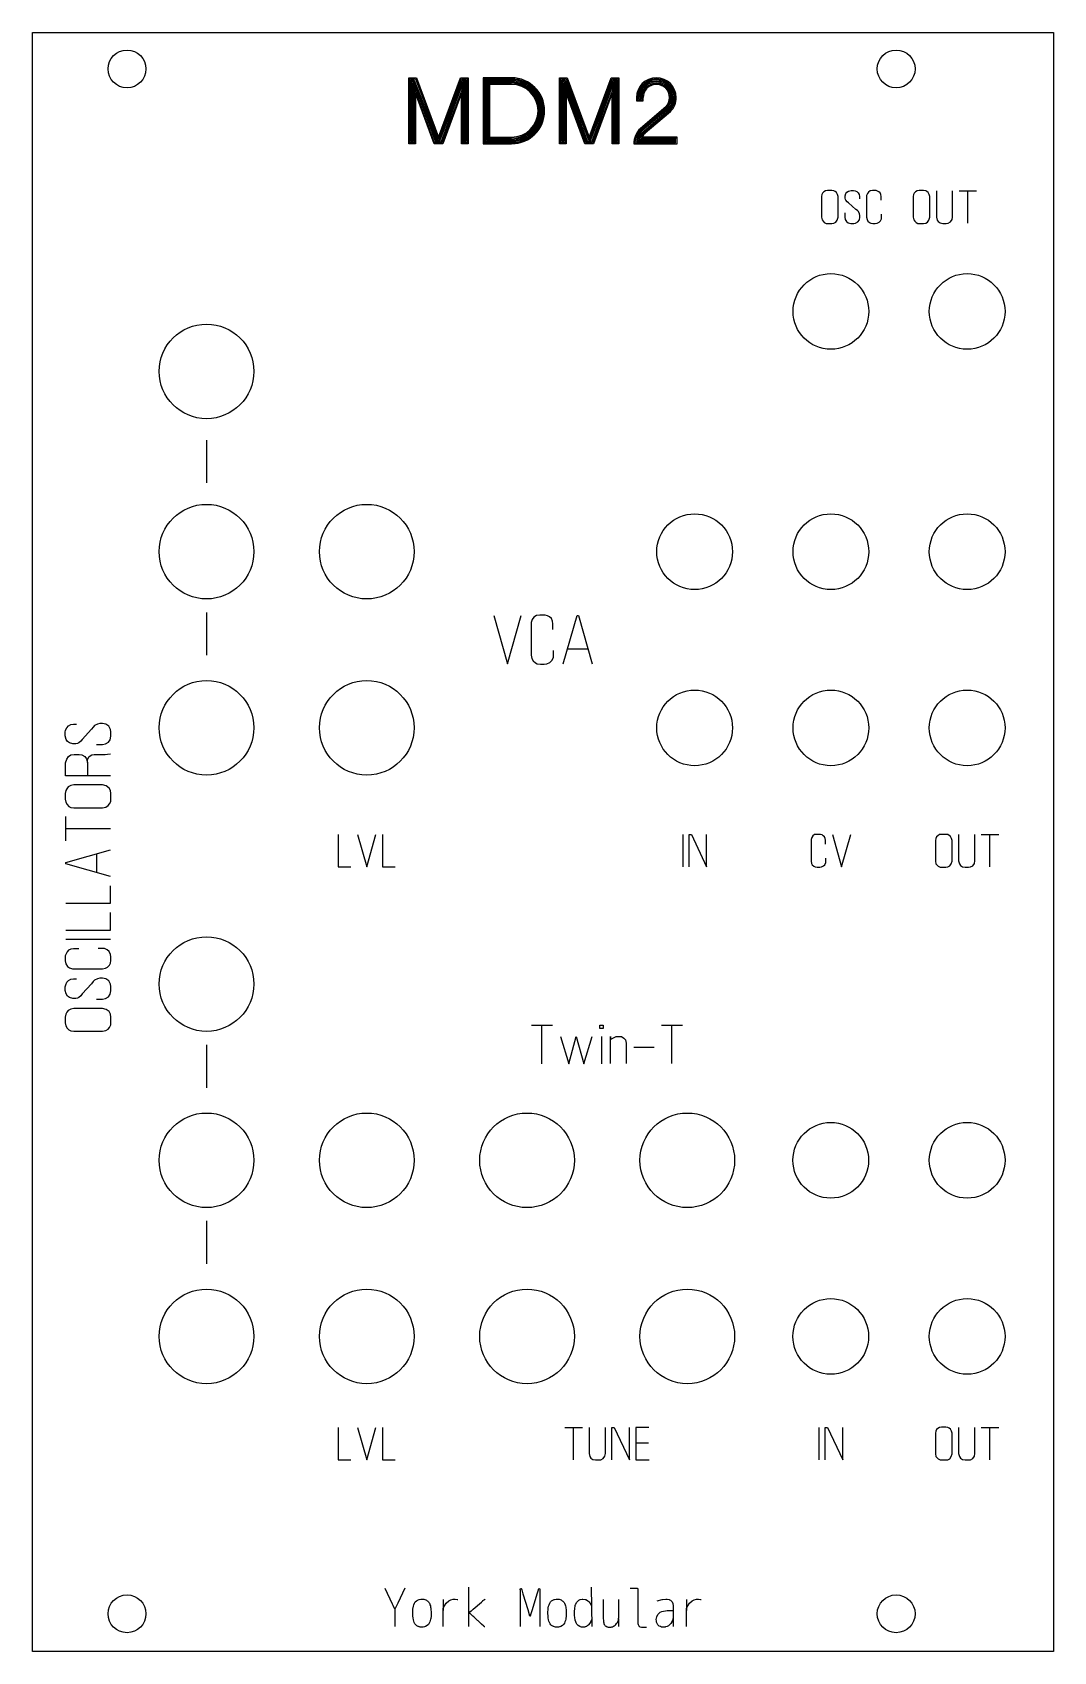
# Model space of a CAD drawing. Header units: millimetres. Extents: x 0 to 81, y 0 to 128.
import ezdxf

# ---------------------------------------------------------------- set-up
doc = ezdxf.new("R2010")
doc.units = ezdxf.units.MM
doc.layers.add('Contour', color=7, linetype='CONTINUOUS')
doc.layers.add('Engraving', color=7, linetype='CONTINUOUS')

msp = doc.modelspace()

# ---------------------------------------------------------------- linework, layer by layer
at = {"layer": 'Contour', "color": 7, "linetype": 'CONTINUOUS'}
for p, q in [((0, 0), (0, 128.4)), ((0, 128.4), (80.94, 128.4)), ((80.94, 128.4), (80.94, 0)), ((80.94, 0), (0, 0))]:
    msp.add_line(p, q, dxfattribs=at)
for centre, radius in [((7.5, 125.5), 1.5), ((68.46, 125.5), 1.5), ((63.29, 106.27), 3), ((74.09, 106.27), 3), ((13.8, 101.516), 3.75), ((13.8, 87.225), 3.75), ((26.505, 87.225), 3.75), ((52.49, 87.22), 3), ((63.29, 87.22), 3), ((74.09, 87.22), 3), ((13.8, 73.255), 3.75), ((26.505, 73.255), 3.75), ((52.49, 73.25), 3), ((63.29, 73.25), 3), ((74.09, 73.25), 3), ((13.8, 52.935), 3.75), ((13.8, 38.96), 3.75), ((26.505, 38.96), 3.75), ((39.205, 38.96), 3.75), ((51.905, 38.96), 3.75), ((63.28, 38.96), 3), ((74.09, 38.96), 3), ((13.8, 24.995), 3.75), ((26.505, 24.995), 3.75), ((39.205, 24.995), 3.75), ((51.905, 24.995), 3.75), ((63.28, 24.995), 3), ((74.09, 24.995), 3), ((7.5, 3), 1.5), ((68.46, 3), 1.5)]:
    msp.add_circle(centre, radius, dxfattribs=at)
at = {"layer": 'Engraving', "color": 7, "linetype": 'CONTINUOUS'}
for p, q in [((29.83052, 119.565), (29.83052, 124.798)), ((29.83052, 124.798), (30.44103, 124.798)), ((29.91773, 119.65222), (29.91773, 124.71078)), ((29.91773, 124.71078), (30.35382, 124.71078)), ((30.00495, 119.73943), (30.00495, 124.62357)), ((30.00495, 124.62357), (30.2666, 124.62357)), ((30.2666, 124.62357), (32.14176, 119.82665)), ((30.35382, 124.71078), (32.18537, 119.91387)), ((30.44103, 124.798), (32.18537, 120.0883)), ((32.18537, 120.0883), (33.9297, 124.798)), ((32.18537, 119.91387), (34.01692, 124.71078)), ((32.22897, 119.82665), (34.06052, 124.62357)), ((33.9297, 124.798), (34.54022, 124.798)), ((34.01692, 124.71078), (34.453, 124.71078)), ((34.06052, 124.62357), (34.36578, 124.62357)), ((34.36578, 124.62357), (34.36578, 119.73943)), ((34.453, 124.71078), (34.453, 119.65222)), ((34.54022, 124.798), (34.54022, 119.565)), ((35.80513, 124.71078), (35.71791, 124.798)), ((35.71791, 124.798), (35.71791, 119.565)), ((37.98554, 124.798), (35.71791, 124.798)), ((35.89234, 124.62357), (35.80513, 124.71078)), ((35.80513, 124.71078), (35.80513, 119.65222)), ((37.98554, 124.71078), (35.80513, 124.71078)), ((35.97956, 124.53635), (35.89234, 124.62357)), ((35.89234, 124.62357), (35.89234, 119.73943)), ((37.98554, 124.62357), (35.89234, 124.62357)), ((41.77852, 119.565), (41.77852, 124.798)), ((41.77852, 124.798), (42.38903, 124.798)), ((41.86573, 119.65222), (41.86573, 124.71078)), ((41.86573, 124.71078), (42.30182, 124.71078)), ((41.95295, 119.73943), (41.95295, 124.62357)), ((41.95295, 124.62357), (42.2146, 124.62357)), ((42.2146, 124.62357), (44.08976, 119.82665)), ((42.30182, 124.71078), (44.13337, 119.91387)), ((42.38903, 124.798), (44.13337, 120.0883)), ((44.13337, 120.0883), (45.8777, 124.798)), ((44.13337, 119.91387), (45.96492, 124.71078)), ((44.17697, 119.82665), (46.00852, 124.62357)), ((45.8777, 124.798), (46.48822, 124.798)), ((45.96492, 124.71078), (46.401, 124.71078)), ((46.00852, 124.62357), (46.31378, 124.62357)), ((46.31378, 124.62357), (46.31378, 119.73943)), ((46.401, 124.71078), (46.401, 119.65222)), ((46.48822, 124.798), (46.48822, 119.565)), ((30.09217, 119.82665), (30.09217, 124.53635)), ((30.09217, 124.53635), (30.22299, 124.53635)), ((30.22299, 124.40552), (30.17938, 124.40552)), ((30.17938, 124.40552), (30.17938, 119.73943)), ((30.22299, 124.53635), (32.05454, 119.73943)), ((31.96732, 119.69582), (30.22299, 124.40552)), ((30.39742, 123.66418), (30.2666, 124.18748)), ((30.2666, 124.18748), (30.2666, 119.65222)), ((31.8365, 119.565), (30.35382, 123.57697)), ((30.35382, 123.57697), (30.35382, 119.565)), ((31.88011, 119.65222), (30.39742, 123.66418)), ((32.27258, 119.73943), (34.10413, 124.53635)), ((34.14774, 124.44913), (32.3598, 119.69582)), ((33.97331, 123.66418), (32.44702, 119.65222)), ((34.01692, 123.57697), (32.53423, 119.565)), ((34.10413, 124.18748), (33.97331, 123.66418)), ((34.01692, 119.565), (34.01692, 123.57697)), ((34.10413, 124.53635), (34.27857, 124.53635)), ((34.10413, 123.92583), (34.10413, 124.18748)), ((34.10413, 119.65222), (34.10413, 123.92583)), ((34.19135, 124.44913), (34.14774, 124.44913)), ((34.19135, 119.73943), (34.19135, 124.44913)), ((34.27857, 124.53635), (34.27857, 119.82665)), ((36.06677, 124.44913), (35.97956, 124.53635)), ((35.97956, 124.53635), (35.97956, 119.82665)), ((37.98554, 124.53635), (35.97956, 124.53635)), ((36.15399, 124.36192), (36.06677, 124.44913)), ((36.06677, 124.44913), (36.06677, 119.91387)), ((37.98554, 124.44913), (36.06677, 124.44913)), ((36.24121, 124.2747), (36.15399, 124.36192)), ((36.15399, 124.36192), (36.15399, 120.00108)), ((37.98554, 124.36192), (36.15399, 124.36192)), ((36.24121, 124.2747), (36.24121, 120.0883)), ((37.98554, 124.2747), (36.24121, 124.2747)), ((42.04017, 119.82665), (42.04017, 124.53635)), ((42.04017, 124.53635), (42.17099, 124.53635)), ((42.17099, 124.40552), (42.12738, 124.40552)), ((42.12738, 124.40552), (42.12738, 119.73943)), ((42.17099, 124.53635), (44.00254, 119.73943)), ((43.91532, 119.69582), (42.17099, 124.40552)), ((42.34542, 123.66418), (42.2146, 124.18748)), ((42.2146, 124.18748), (42.2146, 119.65222)), ((43.7845, 119.565), (42.30182, 123.57697)), ((42.30182, 123.57697), (42.30182, 119.565)), ((43.82811, 119.65222), (42.34542, 123.66418)), ((44.22058, 119.73943), (46.05213, 124.53635)), ((46.09574, 124.44913), (44.3078, 119.69582)), ((45.92131, 123.66418), (44.39502, 119.65222)), ((45.96492, 123.57697), (44.48223, 119.565)), ((46.05213, 124.18748), (45.92131, 123.66418)), ((45.96492, 119.565), (45.96492, 123.57697)), ((46.05213, 124.53635), (46.22657, 124.53635)), ((46.05213, 123.92583), (46.05213, 124.18748)), ((46.05213, 119.65222), (46.05213, 123.92583)), ((46.13935, 124.44913), (46.09574, 124.44913)), ((46.13935, 119.73943), (46.13935, 124.44913)), ((46.22657, 124.53635), (46.22657, 119.82665)), ((47.88295, 123.2281), (47.88295, 122.96645)), ((47.88295, 122.96645), (48.40625, 122.96645)), ((47.97017, 123.2281), (47.97017, 123.05367)), ((47.97017, 123.05367), (48.31903, 123.05367)), ((48.05738, 123.2281), (48.05738, 123.14088)), ((48.05738, 123.14088), (48.23182, 123.14088)), ((50.19419, 122.48676), (48.18821, 120.78603)), ((48.23182, 123.14088), (48.23182, 123.2281)), ((50.2378, 122.44315), (48.23182, 120.74242)), ((48.31903, 123.05367), (48.31903, 123.2281)), ((50.32502, 122.39954), (48.31903, 120.69882)), ((50.36862, 122.31233), (48.36264, 120.6116)), ((48.40625, 122.96645), (48.40625, 123.2281)), ((48.44986, 120.56799), (50.45584, 122.26872)), ((48.49347, 120.48077), (50.49945, 122.1815)), ((48.58068, 120.43717), (50.58667, 122.13789)), ((30.35382, 119.565), (29.83052, 119.565)), ((30.2666, 119.65222), (29.91773, 119.65222)), ((30.17938, 119.73943), (30.00495, 119.73943)), ((32.53423, 119.565), (31.8365, 119.565)), ((32.44702, 119.65222), (31.88011, 119.65222)), ((32.3598, 119.69582), (31.96732, 119.69582)), ((32.05454, 119.73943), (32.27258, 119.73943)), ((32.14176, 119.82665), (32.22897, 119.82665)), ((34.10413, 119.65222), (34.01692, 119.565)), ((34.54022, 119.565), (34.01692, 119.565)), ((34.19135, 119.73943), (34.10413, 119.65222)), ((34.453, 119.65222), (34.10413, 119.65222)), ((34.27857, 119.82665), (34.19135, 119.73943)), ((34.36578, 119.73943), (34.19135, 119.73943)), ((35.71791, 119.565), (37.98554, 119.565)), ((35.80513, 119.65222), (37.98554, 119.65222)), ((35.89234, 119.73943), (37.98554, 119.73943)), ((35.97956, 119.82665), (37.98554, 119.82665)), ((36.06677, 119.91387), (37.98554, 119.91387)), ((36.15399, 120.00108), (37.98554, 120.00108)), ((36.24121, 120.0883), (37.98554, 120.0883)), ((42.30182, 119.565), (41.77852, 119.565)), ((42.2146, 119.65222), (41.86573, 119.65222)), ((42.12738, 119.73943), (41.95295, 119.73943)), ((44.48223, 119.565), (43.7845, 119.565)), ((44.39502, 119.65222), (43.82811, 119.65222)), ((44.3078, 119.69582), (43.91532, 119.69582)), ((44.00254, 119.73943), (44.22058, 119.73943)), ((44.08976, 119.82665), (44.17697, 119.82665)), ((46.05213, 119.65222), (45.96492, 119.565)), ((46.48822, 119.565), (45.96492, 119.565)), ((46.13935, 119.73943), (46.05213, 119.65222)), ((46.401, 119.65222), (46.05213, 119.65222)), ((46.22657, 119.82665), (46.13935, 119.73943)), ((46.31378, 119.73943), (46.13935, 119.73943)), ((47.66491, 119.565), (51.10997, 119.565)), ((47.75212, 119.65222), (50.97914, 119.65222)), ((47.88295, 119.73943), (50.89193, 119.73943)), ((47.97017, 119.82665), (50.80471, 119.82665)), ((50.89193, 119.91387), (48.05738, 119.91387)), ((50.97914, 120.00108), (48.18821, 120.00108)), ((51.10997, 120.0883), (48.31903, 120.0883)), ((50.80471, 119.82665), (50.89193, 119.91387)), ((50.89193, 119.91387), (50.97914, 120.00108)), ((50.89193, 119.73943), (50.89193, 119.91387)), ((50.97914, 120.00108), (51.10997, 120.0883)), ((50.97914, 119.65222), (50.97914, 120.00108)), ((51.10997, 119.565), (51.10997, 120.0883)), ((62.6259, 115.65737), (62.56535, 115.53628)), ((62.7268, 115.75828), (62.6259, 115.65737)), ((62.86807, 115.839), (62.7268, 115.75828)), ((63.02952, 115.85918), (62.86807, 115.839)), ((63.35242, 115.85918), (63.02952, 115.85918)), ((63.53405, 115.839), (63.35242, 115.85918)), ((63.63495, 115.77846), (63.53405, 115.839)), ((63.73586, 115.69773), (63.63495, 115.77846)), ((63.81658, 115.53628), (63.73586, 115.69773)), ((64.42272, 115.43538), (64.48326, 115.61701)), ((64.48326, 115.61701), (64.56398, 115.73809)), ((64.56398, 115.73809), (64.68507, 115.81882)), ((64.68507, 115.81882), (64.88688, 115.85918)), ((64.88688, 115.85918), (65.08869, 115.85918)), ((65.08869, 115.85918), (65.20978, 115.839)), ((65.20978, 115.839), (65.35105, 115.77846)), ((65.35105, 115.77846), (65.45195, 115.67755)), ((65.45195, 115.67755), (65.53268, 115.53628)), ((66.1789, 115.61701), (66.11835, 115.45556)), ((66.25962, 115.73809), (66.1789, 115.61701)), ((66.40089, 115.839), (66.25962, 115.73809)), ((66.58252, 115.85918), (66.40089, 115.839)), ((66.86506, 115.85918), (66.58252, 115.85918)), ((66.98614, 115.81882), (66.86506, 115.85918)), ((67.08705, 115.75828), (66.98614, 115.81882)), ((67.18795, 115.67755), (67.08705, 115.75828)), ((67.2485, 115.53628), (67.18795, 115.67755)), ((69.8929, 115.65737), (69.83235, 115.53628)), ((69.9938, 115.75828), (69.8929, 115.65737)), ((70.13507, 115.839), (69.9938, 115.75828)), ((70.29652, 115.85918), (70.13507, 115.839)), ((70.61942, 115.85918), (70.29652, 115.85918)), ((70.80105, 115.839), (70.61942, 115.85918)), ((70.90195, 115.77846), (70.80105, 115.839)), ((71.00286, 115.69773), (70.90195, 115.77846)), ((71.08358, 115.53628), (71.00286, 115.69773)), ((71.64835, 115.839), (71.64835, 113.76035)), ((72.93994, 113.76035), (72.93994, 115.839)), ((73.44417, 115.84), (74.83667, 115.84)), ((74.13033, 113.277), (74.13033, 115.84)), ((62.56535, 115.53628), (62.54517, 115.37483)), ((62.54517, 115.37483), (62.54517, 114.56759)), ((62.54517, 114.56759), (62.54517, 113.74017)), ((63.85694, 115.37483), (63.81658, 115.53628)), ((63.85694, 113.74017), (63.85694, 115.37483)), ((64.42272, 115.25375), (64.42272, 115.43538)), ((64.4429, 115.15284), (64.42272, 115.25375)), ((64.48326, 115.0923), (64.4429, 115.15284)), ((64.58417, 114.97121), (64.48326, 115.0923)), ((64.68507, 114.89049), (64.58417, 114.97121)), ((65.27032, 114.36578), (64.68507, 114.89049)), ((65.39141, 114.26487), (65.27032, 114.36578)), ((65.53268, 115.53628), (65.55286, 115.39502)), ((65.55286, 115.39502), (65.55286, 115.21339)), ((66.11835, 115.45556), (66.11835, 113.74017)), ((67.26868, 115.39502), (67.2485, 115.53628)), ((67.26868, 115.0923), (67.26868, 115.39502)), ((69.83235, 115.53628), (69.81217, 115.37483)), ((69.81217, 115.37483), (69.81217, 114.56759)), ((69.81217, 114.56759), (69.81217, 113.74017)), ((71.12394, 115.37483), (71.08358, 115.53628)), ((71.12394, 113.74017), (71.12394, 115.37483)), ((62.54517, 113.74017), (62.58554, 113.53835)), ((62.58554, 113.53835), (62.66626, 113.41727)), ((62.66626, 113.41727), (62.76717, 113.33654)), ((62.76717, 113.33654), (62.90843, 113.25582)), ((62.90843, 113.25582), (63.02952, 113.25582)), ((63.02952, 113.25582), (63.35242, 113.25582)), ((63.35242, 113.25582), (63.53405, 113.276)), ((63.53405, 113.276), (63.67531, 113.35672)), ((63.67531, 113.35672), (63.7964, 113.51817)), ((63.7964, 113.51817), (63.85694, 113.74017)), ((64.38235, 114.08324), (64.38235, 113.74017)), ((64.38235, 113.74017), (64.42272, 113.55854)), ((64.42272, 113.55854), (64.52362, 113.39709)), ((64.52362, 113.39709), (64.66489, 113.29618)), ((64.66489, 113.29618), (64.8667, 113.25582)), ((64.8667, 113.25582), (65.10887, 113.25582)), ((65.10887, 113.25582), (65.25014, 113.276)), ((65.25014, 113.276), (65.43177, 113.37691)), ((65.47213, 114.18415), (65.39141, 114.26487)), ((65.43177, 113.37691), (65.55286, 113.53835)), ((65.55286, 114.0227), (65.47213, 114.18415)), ((65.59322, 113.88143), (65.55286, 114.0227)), ((65.55286, 113.53835), (65.59322, 113.74017)), ((65.59322, 113.74017), (65.59322, 113.88143)), ((66.11835, 113.74017), (66.15872, 113.55854)), ((66.15872, 113.55854), (66.21926, 113.43745)), ((66.21926, 113.43745), (66.34035, 113.33654)), ((66.34035, 113.33654), (66.44125, 113.276)), ((66.44125, 113.276), (66.6027, 113.25582)), ((66.6027, 113.25582), (66.80451, 113.25582)), ((66.80451, 113.25582), (66.94578, 113.276)), ((66.94578, 113.276), (67.10723, 113.35672)), ((67.10723, 113.35672), (67.20813, 113.45763)), ((67.20813, 113.45763), (67.28886, 113.61908)), ((67.28886, 113.74017), (67.28886, 113.98234)), ((67.28886, 113.61908), (67.28886, 113.74017)), ((69.81217, 113.74017), (69.85254, 113.53835)), ((69.85254, 113.53835), (69.93326, 113.41727)), ((69.93326, 113.41727), (70.03417, 113.33654)), ((70.03417, 113.33654), (70.17543, 113.25582)), ((70.17543, 113.25582), (70.29652, 113.25582)), ((70.29652, 113.25582), (70.61942, 113.25582)), ((70.61942, 113.25582), (70.80105, 113.276)), ((70.80105, 113.276), (70.94231, 113.35672)), ((70.94231, 113.35672), (71.0634, 113.51817)), ((71.0634, 113.51817), (71.12394, 113.74017)), ((71.64835, 113.76035), (71.7089, 113.51817)), ((71.7089, 113.51817), (71.78962, 113.39709)), ((71.78962, 113.39709), (71.95107, 113.29618)), ((71.95107, 113.29618), (72.15288, 113.25582)), ((72.15288, 113.25582), (72.41524, 113.25582)), ((72.41524, 113.25582), (72.57669, 113.276)), ((72.57669, 113.276), (72.75831, 113.37691)), ((72.75831, 113.37691), (72.89958, 113.55854)), ((72.89958, 113.55854), (72.93994, 113.76035)), ((13.8006, 96.06883), (13.8006, 92.67217)), ((13.8006, 82.39883), (13.8006, 79.00217)), ((40.22992, 82.19828), (39.95744, 82.168)), ((40.65378, 82.19828), (40.22992, 82.19828)), ((40.83543, 82.13772), (40.65378, 82.19828)), ((36.56558, 82.168), (37.6555, 78.323)), ((37.6555, 78.323), (38.74543, 82.168)), ((39.62441, 81.83497), (39.53358, 81.59276)), ((39.53358, 81.59276), (39.53358, 79.01934)), ((39.74551, 82.01662), (39.62441, 81.83497)), ((39.95744, 82.168), (39.74551, 82.01662)), ((40.98681, 82.0469), (40.83543, 82.13772)), ((41.13819, 81.9258), (40.98681, 82.0469)), ((41.22902, 81.71387), (41.13819, 81.9258)), ((41.25929, 81.50194), (41.22902, 81.71387)), ((41.25929, 81.0478), (41.25929, 81.50194)), ((42.07658, 78.324), (43.1665, 82.169)), ((43.1665, 82.169), (43.28761, 82.169)), ((43.28761, 82.169), (44.37753, 78.324)), ((39.53358, 79.01934), (39.59413, 78.74686)), ((39.59413, 78.74686), (39.68496, 78.5652)), ((39.68496, 78.5652), (39.86661, 78.41383)), ((39.86661, 78.41383), (40.01799, 78.323)), ((40.77488, 78.323), (41.01709, 78.4441)), ((41.01709, 78.4441), (41.16846, 78.59548)), ((41.16846, 78.59548), (41.28957, 78.83769)), ((41.28957, 79.01934), (41.28957, 79.38265)), ((41.28957, 78.83769), (41.28957, 79.01934)), ((42.40961, 79.50475), (44.0445, 79.50475)), ((40.01799, 78.323), (40.2602, 78.29272)), ((40.2602, 78.29272), (40.56295, 78.29272)), ((40.56295, 78.29272), (40.77488, 78.323)), ((2.636, 73.06587), (2.71988, 73.2616)), ((2.71988, 73.2616), (2.85969, 73.4014)), ((2.85969, 73.4014), (3.05541, 73.51324)), ((3.05541, 73.51324), (3.25113, 73.5412)), ((3.25113, 73.5412), (3.50278, 73.5412)), ((4.81693, 73.31752), (4.67713, 73.14976)), ((4.92877, 73.42936), (4.81693, 73.31752)), ((5.15246, 73.5412), (4.92877, 73.42936)), ((5.34818, 73.59713), (5.15246, 73.5412)), ((5.54391, 73.59713), (5.34818, 73.59713)), ((5.82351, 73.5412), (5.54391, 73.59713)), ((6.0472, 73.37344), (5.82351, 73.5412)), ((6.187, 73.1218), (6.0472, 73.37344)), ((2.60804, 72.89811), (2.636, 73.06587)), ((2.60804, 72.6185), (2.60804, 72.89811)), ((2.66396, 72.3389), (2.60804, 72.6185)), ((2.7758, 72.17113), (2.66396, 72.3389)), ((2.94357, 72.05929), (2.7758, 72.17113)), ((3.19521, 71.97541), (2.94357, 72.05929)), ((3.44686, 71.97541), (3.19521, 71.97541)), ((3.58666, 72.00337), (3.44686, 71.97541)), ((3.67054, 72.05929), (3.58666, 72.00337)), ((3.83831, 72.19909), (3.67054, 72.05929)), ((3.95015, 72.3389), (3.83831, 72.19909)), ((4.67713, 73.14976), (3.95015, 72.3389)), ((5.06857, 71.91949), (5.54391, 71.91949)), ((5.54391, 71.91949), (5.79555, 71.97541)), ((5.79555, 71.97541), (6.01924, 72.11521)), ((6.01924, 72.11521), (6.15904, 72.31094)), ((6.15904, 72.31094), (6.21496, 72.59054)), ((6.21496, 72.92607), (6.187, 73.1218)), ((6.21496, 72.59054), (6.21496, 72.92607)), ((2.636, 70.46607), (2.71988, 70.77364)), ((2.71988, 70.77364), (2.85969, 70.96936)), ((2.85969, 70.96936), (3.05541, 71.10917)), ((3.05541, 71.10917), (3.30706, 71.13713)), ((3.30706, 71.13713), (3.6985, 71.13713)), ((3.6985, 71.13713), (3.92219, 71.10917)), ((3.92219, 71.10917), (4.14587, 70.96936)), ((4.14587, 70.96936), (4.28568, 70.8016)), ((4.28568, 70.8016), (4.36956, 70.49403)), ((4.36956, 70.74568), (4.50936, 70.96936)), ((4.36956, 70.49403), (4.36956, 70.74568)), ((4.50936, 70.96936), (4.70509, 71.10917)), ((4.70509, 71.10917), (4.90081, 71.13713)), ((4.90081, 71.13713), (5.76759, 71.13713)), ((5.76759, 71.13713), (5.96331, 71.16509)), ((5.96331, 71.16509), (6.187, 71.19305)), ((2.636, 69.45949), (2.636, 70.46607)), ((6.187, 69.45949), (2.636, 69.45949)), ((4.36956, 70.49403), (4.36956, 69.45949)), ((2.637, 68.2856), (2.60904, 68.03395)), ((2.72088, 68.4254), (2.637, 68.2856)), ((2.83272, 68.5652), (2.72088, 68.4254)), ((3.05641, 68.67705), (2.83272, 68.5652)), ((3.28009, 68.73297), (3.05641, 68.67705)), ((5.54491, 68.73297), (3.28009, 68.73297)), ((5.85247, 68.64909), (5.54491, 68.73297)), ((6.07616, 68.48132), (5.85247, 68.64909)), ((6.188, 68.2856), (6.07616, 68.48132)), ((6.21596, 68.03395), (6.188, 68.2856)), ((2.60904, 68.03395), (2.60904, 67.58658)), ((2.60904, 67.58658), (2.637, 67.3629)), ((2.637, 67.3629), (2.74884, 67.16717)), ((2.74884, 67.16717), (2.88865, 67.02737)), ((2.88865, 67.02737), (3.05641, 66.94349)), ((3.05641, 66.94349), (3.28009, 66.91553)), ((3.28009, 66.91553), (4.39852, 66.91553)), ((4.39852, 66.91553), (5.54491, 66.91553)), ((5.54491, 66.91553), (5.82451, 66.97145)), ((5.82451, 66.97145), (5.99228, 67.08329)), ((5.99228, 67.08329), (6.10412, 67.22309)), ((6.10412, 67.22309), (6.21596, 67.41882)), ((6.21596, 67.58658), (6.21596, 68.03395)), ((6.21596, 67.41882), (6.21596, 67.58658)), ((2.637, 64.28753), (2.637, 66.21681)), ((6.188, 65.23819), (2.637, 65.23819)), ((24.24035, 64.782), (24.24035, 62.219)), ((25.77435, 64.782), (26.50087, 62.219)), ((26.50087, 62.219), (27.22739, 64.782)), ((27.75135, 64.782), (27.75135, 62.219)), ((51.54235, 64.782), (51.54235, 62.219)), ((52.04717, 62.219), (52.04717, 64.782)), ((52.04717, 64.782), (52.2288, 64.782)), ((52.2288, 64.782), (53.43967, 62.219)), ((53.43967, 62.219), (53.43967, 64.782)), ((61.7769, 64.56001), (61.71635, 64.39856)), ((61.71635, 64.39856), (61.71635, 62.68317)), ((61.85762, 64.68109), (61.7769, 64.56001)), ((61.99889, 64.782), (61.85762, 64.68109)), ((62.18052, 64.80218), (61.99889, 64.782)), ((62.46306, 64.80218), (62.18052, 64.80218)), ((62.58414, 64.76182), (62.46306, 64.80218)), ((62.68505, 64.70128), (62.58414, 64.76182)), ((62.78595, 64.62055), (62.68505, 64.70128)), ((62.8465, 64.47928), (62.78595, 64.62055)), ((62.86668, 64.33802), (62.8465, 64.47928)), ((62.86668, 64.0353), (62.86668, 64.33802)), ((63.41235, 64.782), (64.13887, 62.219)), ((64.13887, 62.219), (64.86539, 64.782)), ((71.59835, 64.47928), (71.57817, 64.31783)), ((71.57817, 64.31783), (71.57817, 63.51059)), ((71.6589, 64.60037), (71.59835, 64.47928)), ((71.7598, 64.70128), (71.6589, 64.60037)), ((71.90107, 64.782), (71.7598, 64.70128)), ((72.06252, 64.80218), (71.90107, 64.782)), ((72.38542, 64.80218), (72.06252, 64.80218)), ((72.56705, 64.782), (72.38542, 64.80218)), ((72.66795, 64.72146), (72.56705, 64.782)), ((72.76886, 64.64073), (72.66795, 64.72146)), ((72.84958, 64.47928), (72.76886, 64.64073)), ((72.88994, 64.31783), (72.84958, 64.47928)), ((72.88994, 62.68317), (72.88994, 64.31783)), ((73.41535, 64.782), (73.41535, 62.70335)), ((74.70694, 62.70335), (74.70694, 64.782)), ((75.21117, 64.783), (76.60367, 64.783)), ((75.89733, 62.22), (75.89733, 64.783)), ((2.637, 62.58291), (6.188, 63.5895)), ((5.09754, 61.77206), (5.09754, 63.28193)), ((62.88686, 62.68317), (62.88686, 62.92534)), ((71.57817, 63.51059), (71.57817, 62.68317)), ((2.637, 62.47107), (2.637, 62.58291)), ((6.188, 61.46449), (2.637, 62.47107)), ((24.24035, 62.219), (25.24941, 62.219)), ((27.75135, 62.219), (28.76041, 62.219)), ((61.71635, 62.68317), (61.75672, 62.50154)), ((61.75672, 62.50154), (61.81726, 62.38045)), ((61.81726, 62.38045), (61.93835, 62.27954)), ((61.93835, 62.27954), (62.03925, 62.219)), ((62.03925, 62.219), (62.2007, 62.19882)), ((62.2007, 62.19882), (62.40251, 62.19882)), ((62.40251, 62.19882), (62.54378, 62.219)), ((62.54378, 62.219), (62.70523, 62.29972)), ((62.70523, 62.29972), (62.80613, 62.40063)), ((62.80613, 62.40063), (62.88686, 62.56208)), ((62.88686, 62.56208), (62.88686, 62.68317)), ((71.57817, 62.68317), (71.61854, 62.48135)), ((71.61854, 62.48135), (71.69926, 62.36027)), ((71.69926, 62.36027), (71.80017, 62.27954)), ((71.80017, 62.27954), (71.94143, 62.19882)), ((71.94143, 62.19882), (72.06252, 62.19882)), ((72.06252, 62.19882), (72.38542, 62.19882)), ((72.38542, 62.19882), (72.56705, 62.219)), ((72.56705, 62.219), (72.70831, 62.29972)), ((72.70831, 62.29972), (72.8294, 62.46117)), ((72.8294, 62.46117), (72.88994, 62.68317)), ((73.41535, 62.70335), (73.4759, 62.46117)), ((73.4759, 62.46117), (73.55662, 62.34009)), ((73.55662, 62.34009), (73.71807, 62.23918)), ((73.71807, 62.23918), (73.91988, 62.19882)), ((73.91988, 62.19882), (74.18224, 62.19882)), ((74.18224, 62.19882), (74.34369, 62.219)), ((74.34369, 62.219), (74.52531, 62.31991)), ((74.52531, 62.31991), (74.66658, 62.50154)), ((74.66658, 62.50154), (74.70694, 62.70335)), ((6.188, 59.33849), (6.188, 60.73652)), ((2.637, 59.33849), (6.188, 59.33849)), ((6.188, 57.21249), (6.188, 58.61052)), ((2.637, 57.21249), (6.188, 57.21249)), ((2.66496, 55.3388), (2.60904, 55.17103)), ((2.637, 56.48549), (6.188, 56.48549)), ((2.74884, 55.4786), (2.66496, 55.3388)), ((2.86069, 55.6184), (2.74884, 55.4786)), ((3.05641, 55.70228), (2.86069, 55.6184)), ((3.25213, 55.73024), (3.05641, 55.70228)), ((3.67154, 55.73024), (3.25213, 55.73024)), ((5.54491, 55.7582), (5.20938, 55.7582)), ((5.71267, 55.7582), (5.54491, 55.7582)), ((5.93635, 55.64636), (5.71267, 55.7582)), ((6.07616, 55.50656), (5.93635, 55.64636)), ((6.188, 55.28287), (6.07616, 55.50656)), ((6.21596, 55.08715), (6.188, 55.28287)), ((2.60904, 55.17103), (2.60904, 54.77958)), ((2.60904, 54.77958), (2.637, 54.52794)), ((2.637, 54.52794), (2.7768, 54.33221)), ((2.7768, 54.33221), (2.94457, 54.22037)), ((2.94457, 54.22037), (3.16825, 54.13649)), ((3.16825, 54.13649), (5.54491, 54.13649)), ((5.54491, 54.13649), (5.79655, 54.19241)), ((5.79655, 54.19241), (5.96431, 54.27629)), ((5.96431, 54.27629), (6.10412, 54.44406)), ((6.10412, 54.44406), (6.188, 54.58386)), ((6.188, 54.58386), (6.21596, 54.80754)), ((6.21596, 54.80754), (6.21596, 55.08715)), ((2.60904, 52.71011), (2.637, 52.87787)), ((2.60904, 52.4305), (2.60904, 52.71011)), ((2.637, 52.87787), (2.72088, 53.0736)), ((2.72088, 53.0736), (2.86069, 53.2134)), ((2.86069, 53.2134), (3.05641, 53.32524)), ((3.05641, 53.32524), (3.25213, 53.3532)), ((3.25213, 53.3532), (3.50378, 53.3532)), ((4.67813, 52.96176), (3.95115, 52.1509)), ((4.81793, 53.12952), (4.67813, 52.96176)), ((4.92977, 53.24136), (4.81793, 53.12952)), ((5.15346, 53.3532), (4.92977, 53.24136)), ((5.34918, 53.40913), (5.15346, 53.3532)), ((5.54491, 53.40913), (5.34918, 53.40913)), ((5.82451, 53.3532), (5.54491, 53.40913)), ((6.0482, 53.18544), (5.82451, 53.3532)), ((6.188, 52.9338), (6.0482, 53.18544)), ((6.21596, 52.73807), (6.188, 52.9338)), ((6.21596, 52.40254), (6.21596, 52.73807)), ((2.66496, 52.1509), (2.60904, 52.4305)), ((2.7768, 51.98313), (2.66496, 52.1509)), ((2.94457, 51.87129), (2.7768, 51.98313)), ((3.19621, 51.78741), (2.94457, 51.87129)), ((3.44786, 51.78741), (3.19621, 51.78741)), ((3.58766, 51.81537), (3.44786, 51.78741)), ((3.67154, 51.87129), (3.58766, 51.81537)), ((3.83931, 52.01109), (3.67154, 51.87129)), ((3.95115, 52.1509), (3.83931, 52.01109)), ((5.06957, 51.73149), (5.54491, 51.73149)), ((5.54491, 51.73149), (5.79655, 51.78741)), ((5.79655, 51.78741), (6.02024, 51.92721)), ((6.02024, 51.92721), (6.16004, 52.12294)), ((6.16004, 52.12294), (6.21596, 52.40254)), ((2.638, 50.5566), (2.61004, 50.30495)), ((2.61004, 50.30495), (2.61004, 49.85758)), ((2.72188, 50.6964), (2.638, 50.5566)), ((2.83372, 50.8362), (2.72188, 50.6964)), ((3.05741, 50.94805), (2.83372, 50.8362)), ((3.28109, 51.00397), (3.05741, 50.94805)), ((5.54591, 51.00397), (3.28109, 51.00397)), ((5.85347, 50.92009), (5.54591, 51.00397)), ((6.07716, 50.75232), (5.85347, 50.92009)), ((6.189, 50.5566), (6.07716, 50.75232)), ((6.21696, 50.30495), (6.189, 50.5566)), ((6.21696, 49.85758), (6.21696, 50.30495)), ((2.61004, 49.85758), (2.638, 49.6339)), ((2.638, 49.6339), (2.74984, 49.43817)), ((2.74984, 49.43817), (2.88965, 49.29837)), ((2.88965, 49.29837), (3.05741, 49.21449)), ((3.05741, 49.21449), (3.28109, 49.18653)), ((3.28109, 49.18653), (4.39952, 49.18653)), ((4.39952, 49.18653), (5.54591, 49.18653)), ((5.54591, 49.18653), (5.82551, 49.24245)), ((5.82551, 49.24245), (5.99328, 49.35429)), ((5.99328, 49.35429), (6.10512, 49.49409)), ((6.10512, 49.49409), (6.21696, 49.68982)), ((6.21696, 49.68982), (6.21696, 49.85758)), ((39.56885, 49.679), (41.22974, 49.679)), ((40.38726, 46.622), (40.38726, 49.679)), ((44.96185, 49.41422), (44.96185, 49.679)), ((44.96185, 49.679), (45.22663, 49.679)), ((45.22663, 49.41422), (44.96185, 49.41422)), ((45.22663, 49.679), (45.22663, 49.41422)), ((49.87185, 49.68), (51.53274, 49.68)), ((50.69026, 46.623), (50.69026, 49.68)), ((13.8006, 48.10883), (13.8006, 44.71217)), ((41.85592, 48.76431), (42.50583, 46.622)), ((42.50583, 46.622), (43.10761, 48.76431)), ((43.10761, 48.76431), (43.70938, 46.622)), ((43.70938, 46.622), (44.35929, 48.76431)), ((45.10628, 48.76431), (45.10628, 46.622)), ((45.82885, 46.623), (45.82885, 48.76531)), ((45.82885, 48.76531), (45.82885, 48.54867)), ((45.82885, 48.54867), (45.99735, 48.64495)), ((45.99735, 48.64495), (46.16584, 48.71717)), ((46.16584, 48.71717), (46.26213, 48.76531)), ((46.26213, 48.76531), (46.47876, 48.78938)), ((46.47876, 48.78938), (46.6954, 48.76531)), ((46.6954, 48.76531), (46.88797, 48.64495)), ((46.88797, 48.64495), (47.00832, 48.50053)), ((47.00832, 48.50053), (47.05646, 48.23575)), ((47.05646, 48.23575), (47.05646, 46.623)), ((47.65785, 47.92283), (49.2706, 47.92283)), ((13.8006, 34.14883), (13.8006, 30.75217)), ((24.24035, 17.782), (24.24035, 15.219)), ((25.77435, 17.782), (26.50087, 15.219)), ((26.50087, 15.219), (27.22739, 17.782)), ((27.75135, 17.782), (27.75135, 15.219)), ((42.21017, 17.782), (43.60267, 17.782)), ((42.89633, 15.219), (42.89633, 17.782)), ((44.12835, 17.782), (44.12835, 15.70335)), ((45.41994, 15.70335), (45.41994, 17.782)), ((45.92417, 15.22), (45.92417, 17.783)), ((45.92417, 17.783), (46.1058, 17.783)), ((46.1058, 17.783), (47.31667, 15.22)), ((47.31667, 15.22), (47.31667, 17.783)), ((48.87059, 17.783), (47.82117, 17.783)), ((47.82117, 17.783), (47.82117, 15.22)), ((62.33235, 17.782), (62.33235, 15.219)), ((62.83717, 15.219), (62.83717, 17.782)), ((62.83717, 17.782), (63.0188, 17.782)), ((63.0188, 17.782), (64.22967, 15.219)), ((64.22967, 15.219), (64.22967, 17.782)), ((71.59835, 17.47928), (71.57817, 17.31783)), ((71.57817, 17.31783), (71.57817, 16.51059)), ((71.6589, 17.60037), (71.59835, 17.47928)), ((71.7598, 17.70128), (71.6589, 17.60037)), ((71.90107, 17.782), (71.7598, 17.70128)), ((72.06252, 17.80218), (71.90107, 17.782)), ((72.38542, 17.80218), (72.06252, 17.80218)), ((72.56705, 17.782), (72.38542, 17.80218)), ((72.66795, 17.72146), (72.56705, 17.782)), ((72.76886, 17.64073), (72.66795, 17.72146)), ((72.84958, 17.47928), (72.76886, 17.64073)), ((72.88994, 17.31783), (72.84958, 17.47928)), ((72.88994, 15.68317), (72.88994, 17.31783)), ((73.41535, 17.782), (73.41535, 15.70335)), ((74.70694, 15.70335), (74.70694, 17.782)), ((75.21117, 17.783), (76.60367, 17.783)), ((75.89733, 15.22), (75.89733, 17.783)), ((44.12835, 15.70335), (44.1889, 15.46117)), ((44.1889, 15.46117), (44.26962, 15.34009)), ((45.23831, 15.31991), (45.37958, 15.50154)), ((45.37958, 15.50154), (45.41994, 15.70335)), ((48.83023, 16.53177), (47.82117, 16.53177)), ((71.57817, 16.51059), (71.57817, 15.68317)), ((71.57817, 15.68317), (71.61854, 15.48135)), ((71.61854, 15.48135), (71.69926, 15.36027)), ((72.70831, 15.29972), (72.8294, 15.46117)), ((72.8294, 15.46117), (72.88994, 15.68317)), ((73.41535, 15.70335), (73.4759, 15.46117)), ((73.4759, 15.46117), (73.55662, 15.34009)), ((74.52531, 15.31991), (74.66658, 15.50154)), ((74.66658, 15.50154), (74.70694, 15.70335)), ((24.24035, 15.219), (25.24941, 15.219)), ((27.75135, 15.219), (28.76041, 15.219)), ((44.26962, 15.34009), (44.43107, 15.23918)), ((44.43107, 15.23918), (44.63288, 15.19882)), ((44.63288, 15.19882), (44.89524, 15.19882)), ((44.89524, 15.19882), (45.05669, 15.219)), ((45.05669, 15.219), (45.23831, 15.31991)), ((47.82117, 15.22), (48.89077, 15.22)), ((71.69926, 15.36027), (71.80017, 15.27954)), ((71.80017, 15.27954), (71.94143, 15.19882)), ((71.94143, 15.19882), (72.06252, 15.19882)), ((72.06252, 15.19882), (72.38542, 15.19882)), ((72.38542, 15.19882), (72.56705, 15.219)), ((72.56705, 15.219), (72.70831, 15.29972)), ((73.55662, 15.34009), (73.71807, 15.23918)), ((73.71807, 15.23918), (73.91988, 15.19882)), ((73.91988, 15.19882), (74.18224, 15.19882)), ((74.18224, 15.19882), (74.34369, 15.219)), ((74.34369, 15.219), (74.52531, 15.31991)), ((27.93867, 5.02949), (28.51456, 3.79475)), ((29.52497, 5.02949), (28.96901, 3.8462)), ((30.28367, 3.83242), (30.351, 3.93595)), ((30.351, 3.93595), (30.43206, 4.0206)), ((30.351, 3.93595), (30.351, 3.93595)), ((30.43206, 4.0206), (30.53184, 4.08918)), ((30.53184, 4.08918), (30.6482, 4.13379)), ((30.6482, 4.13379), (30.66144, 4.13702)), ((30.66144, 4.13702), (30.79226, 4.15835)), ((30.66144, 4.13702), (30.66144, 4.13702)), ((30.79226, 4.15835), (30.81908, 4.1616)), ((30.81908, 4.1616), (30.99823, 4.1587)), ((30.99823, 4.1587), (31.03277, 4.15235)), ((31.03277, 4.15235), (31.19561, 4.09384)), ((31.19561, 4.09384), (31.22577, 4.07706)), ((31.22577, 4.07706), (31.22577, 4.07706)), ((31.22577, 4.07706), (31.28275, 4.03905)), ((31.28275, 4.03905), (31.33551, 3.99501)), ((31.33551, 3.99501), (31.38354, 3.94526)), ((31.38354, 3.94526), (31.42637, 3.8901)), ((31.42637, 3.8901), (31.4635, 3.82983)), ((32.54622, 4.12059), (32.54962, 3.26916)), ((32.65618, 3.62494), (32.80533, 3.85406)), ((32.80533, 3.85406), (33.0062, 4.03361)), ((33.0062, 4.03361), (33.16347, 4.11404)), ((33.0062, 4.03361), (33.0062, 4.03361)), ((33.16347, 4.11404), (33.33937, 4.15782)), ((33.33937, 4.15782), (33.49468, 4.16084)), ((33.49468, 4.16084), (33.51169, 4.1595)), ((33.51169, 4.1595), (33.51169, 4.1595)), ((33.51169, 4.1595), (33.67505, 4.13831)), ((33.67505, 4.13831), (33.70807, 4.13345)), ((34.5606, 5.10666), (34.5606, 1.98123)), ((34.92931, 3.35686), (35.59383, 3.93075)), ((35.59383, 3.93075), (35.69926, 4.02999)), ((35.69926, 4.02999), (35.7117, 4.04146)), ((35.7117, 4.04146), (35.79887, 4.11014)), ((35.7117, 4.04146), (35.7117, 4.04146)), ((35.79887, 4.11014), (35.82967, 4.12766)), ((35.82967, 4.12766), (35.86141, 4.14117)), ((35.86141, 4.14117), (35.89412, 4.14989)), ((35.89412, 4.14989), (35.89618, 4.15025)), ((35.89412, 4.14989), (35.89412, 4.14989)), ((35.89618, 4.15025), (35.89823, 4.1506)), ((38.67235, 4.9309), (38.68393, 4.9987)), ((38.67244, 4.92015), (38.67235, 4.9309)), ((38.67235, 4.9309), (38.67235, 4.9309)), ((38.67511, 4.858), (38.67244, 4.92015)), ((38.67511, 4.30065), (38.67511, 4.858)), ((38.67511, 1.98123), (38.67511, 4.30065)), ((38.68393, 4.9987), (38.69533, 5.01126)), ((38.69533, 5.01126), (38.71361, 5.01511)), ((38.69533, 5.01126), (38.69533, 5.01126)), ((38.71361, 5.01511), (38.73924, 5.00628)), ((38.73924, 5.00628), (38.73986, 5.00594)), ((38.73986, 5.00594), (38.74048, 5.00559)), ((38.74048, 5.00559), (38.74048, 5.00559)), ((38.74048, 5.00559), (38.76188, 4.98133)), ((38.76188, 4.98133), (38.77511, 4.9463)), ((38.77511, 4.9463), (38.77511, 4.9463)), ((38.77511, 4.9463), (38.78223, 4.91735)), ((38.78223, 4.91735), (38.78843, 4.8923)), ((38.78843, 4.8923), (38.88275, 4.57932)), ((38.88275, 4.57932), (39.25832, 3.33173)), ((39.6297, 3.32744), (40.0066, 4.57932)), ((40.0066, 4.57932), (40.10262, 4.89658)), ((40.10262, 4.89658), (40.11402, 4.94252)), ((40.11402, 4.94252), (40.11551, 4.94809)), ((40.11551, 4.94809), (40.13988, 4.99834)), ((40.11551, 4.94809), (40.11551, 4.94809)), ((40.13988, 4.99834), (40.14759, 5.00469)), ((40.14759, 5.00469), (40.1489, 5.00551)), ((40.14759, 5.00469), (40.14759, 5.00469)), ((40.1489, 5.00551), (40.15025, 5.00628)), ((40.15025, 5.00628), (40.19065, 5.01444)), ((40.19065, 5.01444), (40.19626, 5.01182)), ((40.19626, 5.01182), (40.19626, 5.01182)), ((40.19626, 5.01182), (40.21927, 4.95692)), ((40.21978, 4.88972), (40.21853, 4.858)), ((40.21853, 4.858), (40.21853, 4.30065)), ((40.21853, 4.30065), (40.21853, 1.98123)), ((40.21927, 4.95692), (40.22066, 4.93148)), ((40.22066, 4.93148), (40.21978, 4.88972)), ((40.22066, 4.93148), (40.22066, 4.93148)), ((40.99867, 3.83242), (41.066, 3.93595)), ((41.066, 3.93595), (41.14706, 4.0206)), ((41.066, 3.93595), (41.066, 3.93595)), ((41.14706, 4.0206), (41.24684, 4.08918)), ((41.24684, 4.08918), (41.3632, 4.13379)), ((41.3632, 4.13379), (41.37644, 4.13702)), ((41.37644, 4.13702), (41.50726, 4.15835)), ((41.37644, 4.13702), (41.37644, 4.13702)), ((41.50726, 4.15835), (41.53408, 4.1616)), ((41.53408, 4.1616), (41.71323, 4.1587)), ((41.71323, 4.1587), (41.74777, 4.15235)), ((41.74777, 4.15235), (41.91061, 4.09384)), ((41.91061, 4.09384), (41.94077, 4.07706)), ((41.94077, 4.07706), (41.94077, 4.07706)), ((41.94077, 4.07706), (41.99775, 4.03905)), ((41.99775, 4.03905), (42.05051, 3.99501)), ((42.05051, 3.99501), (42.09854, 3.94526)), ((42.09854, 3.94526), (42.14137, 3.8901)), ((42.14137, 3.8901), (42.1785, 3.82983)), ((43.06428, 3.75111), (43.13305, 3.88737)), ((43.13305, 3.88737), (43.22682, 4.00539)), ((43.22682, 4.00539), (43.30788, 4.07195)), ((43.22682, 4.00539), (43.22682, 4.00539)), ((43.30788, 4.07195), (43.4027, 4.12225)), ((43.4027, 4.12225), (43.58331, 4.16443)), ((43.58331, 4.16443), (43.62024, 4.16624)), ((43.62024, 4.16624), (43.80247, 4.14335)), ((43.80247, 4.14335), (43.83761, 4.13255)), ((43.83761, 4.13255), (43.87205, 4.11973)), ((43.87205, 4.11973), (43.90566, 4.10492)), ((43.90566, 4.10492), (43.90566, 4.10492)), ((43.90566, 4.10492), (44.02056, 4.03342)), ((44.02056, 4.03342), (44.055, 4.00382)), ((44.055, 4.00382), (44.08716, 3.97141)), ((44.08716, 3.97141), (44.1168, 3.93623)), ((44.1168, 3.93623), (44.17936, 3.868)), ((44.17936, 3.868), (44.18701, 3.85828)), ((44.18701, 3.85828), (44.18701, 3.85828)), ((44.18701, 3.85828), (44.28442, 3.68953)), ((44.29399, 5.12181), (44.33304, 1.98123)), ((45.23273, 4.12059), (45.23273, 3.18167)), ((46.47604, 3.12165), (46.47604, 4.12059)), ((47.37144, 5.02091), (47.81303, 5.02091)), ((47.81303, 5.02091), (47.9245, 5.02091)), ((47.9245, 5.02091), (47.94241, 5.02164)), ((47.94241, 5.02164), (47.94458, 5.02167)), ((47.94458, 5.02167), (47.94458, 5.02167)), ((47.94458, 5.02167), (47.96539, 5.01806)), ((47.96539, 5.01806), (47.96859, 5.01599)), ((47.96859, 5.01599), (47.96952, 5.01517)), ((47.96952, 5.01517), (47.97038, 5.01429)), ((47.97038, 5.01429), (47.97038, 5.01429)), ((47.97038, 5.01429), (47.97544, 5.00365)), ((47.97544, 5.00365), (47.9767, 4.99036)), ((47.97634, 4.97915), (47.97595, 4.96947)), ((47.97595, 4.96947), (47.97595, 4.83656)), ((47.97595, 4.83656), (47.97595, 4.28779)), ((47.97595, 4.28779), (47.97595, 2.65862)), ((47.9767, 4.99036), (47.97634, 4.97915)), ((47.9767, 4.99036), (47.9767, 4.99036)), ((49.5273, 4.02627), (49.91119, 4.13492)), ((49.91119, 4.13492), (49.94661, 4.14141)), ((49.94661, 4.14141), (50.21067, 4.16218)), ((49.94661, 4.14141), (49.94661, 4.14141)), ((50.21067, 4.16218), (50.26471, 4.15966)), ((50.26471, 4.15966), (50.29654, 4.15711)), ((50.29654, 4.15711), (50.30715, 4.1561)), ((50.30715, 4.1561), (50.30715, 4.1561)), ((50.30715, 4.1561), (50.45957, 4.12751)), ((50.45957, 4.12751), (50.50776, 4.11029)), ((50.50776, 4.11029), (50.50776, 4.11029)), ((50.50776, 4.11029), (50.57343, 4.07645)), ((50.57343, 4.07645), (50.63338, 4.03006)), ((50.63338, 4.03006), (50.68232, 3.97356)), ((50.68232, 3.97356), (50.69592, 3.95299)), ((50.69592, 3.95299), (50.69592, 3.95299)), ((50.69592, 3.95299), (50.75568, 3.80592)), ((51.83322, 4.12059), (51.83662, 3.26916)), ((51.94318, 3.62494), (52.09233, 3.85406)), ((52.09233, 3.85406), (52.2932, 4.03361)), ((52.2932, 4.03361), (52.45047, 4.11404)), ((52.2932, 4.03361), (52.2932, 4.03361)), ((52.45047, 4.11404), (52.62637, 4.15782)), ((52.62637, 4.15782), (52.78168, 4.16084)), ((52.78168, 4.16084), (52.79869, 4.1595)), ((52.79869, 4.1595), (52.79869, 4.1595)), ((52.79869, 4.1595), (52.96205, 4.13831)), ((52.96205, 4.13831), (52.99507, 4.13345)), ((28.51456, 3.79475), (28.56861, 3.67481)), ((28.56861, 3.67481), (28.57655, 3.65759)), ((28.57655, 3.65759), (28.57655, 3.65759)), ((28.57655, 3.65759), (28.70235, 3.41688)), ((28.70235, 3.41688), (28.73005, 3.3743)), ((28.81436, 3.51608), (28.7285, 3.37752)), ((28.73005, 3.3743), (28.73182, 3.23741)), ((28.73182, 3.23741), (28.73182, 2.94158)), ((28.73182, 2.94158), (28.73182, 1.98123)), ((28.96901, 3.8462), (28.81436, 3.51608)), ((30.14598, 3.06163), (30.16414, 3.41457)), ((30.15406, 2.82154), (30.14598, 3.06163)), ((30.16922, 2.67072), (30.15406, 2.82154)), ((30.16414, 3.41457), (30.17126, 3.46663)), ((30.19715, 2.51596), (30.16922, 2.67072)), ((30.17126, 3.46663), (30.19605, 3.59445)), ((30.17126, 3.46663), (30.17126, 3.46663)), ((30.19605, 3.59445), (30.23277, 3.71748)), ((30.23277, 3.71748), (30.28367, 3.83242)), ((31.4635, 3.82983), (31.49445, 3.76474)), ((31.49445, 3.76474), (31.50865, 3.72809)), ((31.50865, 3.72809), (31.51306, 3.71576)), ((31.51306, 3.71576), (31.51306, 3.71576)), ((31.51306, 3.71576), (31.54203, 3.61919)), ((31.54203, 3.61919), (31.56337, 3.52045)), ((31.5686, 2.61145), (31.55992, 2.56468)), ((31.56337, 3.52045), (31.56337, 3.52045)), ((31.56337, 3.52045), (31.57713, 3.43258)), ((31.59557, 2.84298), (31.5686, 2.61145)), ((31.57713, 3.43258), (31.58733, 3.34459)), ((31.58733, 3.34459), (31.60021, 3.12594)), ((31.59715, 2.86486), (31.59557, 2.84298)), ((31.60337, 2.97559), (31.59715, 2.86486)), ((31.60021, 3.12594), (31.60376, 2.9882)), ((31.60376, 2.9882), (31.60337, 2.97559)), ((31.60337, 2.97559), (31.60337, 2.97559)), ((32.54622, 2.98874), (32.55039, 3.31029)), ((32.54622, 1.98123), (32.54622, 2.98874)), ((32.55039, 3.31029), (32.56536, 3.39669)), ((32.56536, 3.39669), (32.5682, 3.4081)), ((32.5682, 3.4081), (32.62233, 3.55268)), ((32.5682, 3.4081), (32.5682, 3.4081)), ((32.62233, 3.55268), (32.63918, 3.58896)), ((32.63918, 3.58896), (32.64753, 3.60702)), ((32.64753, 3.60702), (32.65618, 3.62494)), ((32.65618, 3.62494), (32.65618, 3.62494)), ((34.56308, 3.0823), (34.77762, 3.22421)), ((34.58397, 3.07378), (34.56308, 3.0823)), ((34.6435, 3.04454), (34.58397, 3.07378)), ((34.66055, 3.03473), (34.6435, 3.04454)), ((34.6435, 3.04454), (34.6435, 3.04454)), ((34.67736, 3.02439), (34.66055, 3.03473)), ((34.69399, 3.01352), (34.67736, 3.02439)), ((34.91644, 2.81969), (34.69399, 3.01352)), ((34.77762, 3.22421), (34.79523, 3.23908)), ((34.79523, 3.23908), (34.91303, 3.34276)), ((34.91303, 3.34276), (34.92931, 3.35686)), ((34.97947, 2.76363), (34.91644, 2.81969)), ((35.28838, 2.47601), (34.97947, 2.76363)), ((39.25832, 3.33173), (39.37332, 2.95016)), ((39.37332, 2.95016), (39.38359, 2.90764)), ((39.38359, 2.90764), (39.38526, 2.9011)), ((39.38526, 2.9011), (39.38526, 2.9011)), ((39.38526, 2.9011), (39.40623, 2.85271)), ((39.40623, 2.85271), (39.41755, 2.84196)), ((39.41755, 2.84196), (39.41755, 2.84196)), ((39.41755, 2.84196), (39.42891, 2.83646)), ((39.42891, 2.83646), (39.44253, 2.83442)), ((39.44253, 2.83442), (39.4698, 2.8415)), ((39.4698, 2.8415), (39.47408, 2.84447)), ((39.47408, 2.84447), (39.50015, 2.88797)), ((39.47408, 2.84447), (39.47408, 2.84447)), ((39.50015, 2.88797), (39.50527, 2.90613)), ((39.50527, 2.90613), (39.51066, 2.92895)), ((39.50527, 2.90613), (39.50527, 2.90613)), ((39.51066, 2.92895), (39.51603, 2.95016)), ((39.51603, 2.95016), (39.6297, 3.32744)), ((40.86098, 3.06163), (40.87914, 3.41457)), ((40.86906, 2.82154), (40.86098, 3.06163)), ((40.88422, 2.67072), (40.86906, 2.82154)), ((40.87914, 3.41457), (40.88626, 3.46663)), ((40.91215, 2.51596), (40.88422, 2.67072)), ((40.88626, 3.46663), (40.91105, 3.59445)), ((40.88626, 3.46663), (40.88626, 3.46663)), ((40.91105, 3.59445), (40.94777, 3.71748)), ((40.94777, 3.71748), (40.99867, 3.83242)), ((42.1785, 3.82983), (42.20945, 3.76474)), ((42.20945, 3.76474), (42.22365, 3.72809)), ((42.22365, 3.72809), (42.22806, 3.71576)), ((42.22806, 3.71576), (42.22806, 3.71576)), ((42.22806, 3.71576), (42.25703, 3.61919)), ((42.25703, 3.61919), (42.27837, 3.52045)), ((42.2836, 2.61145), (42.27492, 2.56468)), ((42.27837, 3.52045), (42.27837, 3.52045)), ((42.27837, 3.52045), (42.29213, 3.43258)), ((42.31057, 2.84298), (42.2836, 2.61145)), ((42.29213, 3.43258), (42.30233, 3.34459)), ((42.30233, 3.34459), (42.31521, 3.12594)), ((42.31215, 2.86486), (42.31057, 2.84298)), ((42.31837, 2.97559), (42.31215, 2.86486)), ((42.31521, 3.12594), (42.31876, 2.9882)), ((42.31876, 2.9882), (42.31837, 2.97559)), ((42.31837, 2.97559), (42.31837, 2.97559)), ((42.96077, 3.03479), (42.96514, 3.19025)), ((42.964, 2.87841), (42.96077, 3.03479)), ((42.98121, 2.69117), (42.964, 2.87841)), ((42.964, 2.87841), (42.964, 2.87841)), ((42.96514, 3.19025), (42.98327, 3.41323)), ((43.01677, 2.50712), (42.98121, 2.69117)), ((42.98327, 3.41323), (42.9859, 3.43335)), ((42.9859, 3.43335), (43.02109, 3.6169)), ((42.9859, 3.43335), (42.9859, 3.43335)), ((43.02109, 3.6169), (43.03094, 3.65327)), ((43.03094, 3.65327), (43.05499, 3.72693)), ((43.05499, 3.72693), (43.06428, 3.75111)), ((43.06428, 3.75111), (43.06428, 3.75111)), ((44.32734, 2.58326), (44.2476, 2.3582)), ((44.28442, 3.68953), (44.30731, 3.64041)), ((45.23055, 2.96996), (45.2303, 2.94638)), ((45.2303, 2.94638), (45.2303, 2.94638)), ((45.2303, 2.94638), (45.23365, 2.70277)), ((45.23273, 3.18167), (45.23055, 2.96996)), ((45.23365, 2.70277), (45.23652, 2.65434)), ((45.23652, 2.65434), (45.25231, 2.45323)), ((46.45479, 2.5205), (46.4665, 2.63986)), ((46.46442, 2.60515), (46.46583, 1.98123)), ((46.4665, 2.63986), (46.46772, 2.6672)), ((46.46772, 2.6672), (46.47142, 2.75963)), ((46.47142, 2.75963), (46.472, 2.77812)), ((46.472, 2.77812), (46.47598, 3.06434)), ((46.472, 2.77812), (46.472, 2.77812)), ((46.47598, 3.06434), (46.47604, 3.12165)), ((47.97595, 2.65862), (47.97863, 2.39201)), ((49.4518, 2.55017), (49.48758, 2.76174)), ((49.48758, 2.76174), (49.57947, 2.94587)), ((49.57947, 2.94587), (49.62098, 2.99681)), ((49.62098, 2.99681), (49.66628, 3.04206)), ((49.66628, 3.04206), (49.71506, 3.08197)), ((49.71506, 3.08197), (49.76699, 3.11685)), ((49.76699, 3.11685), (49.8909, 3.1776)), ((49.76699, 3.11685), (49.76699, 3.11685)), ((49.8909, 3.1776), (50.02531, 3.21918)), ((50.02531, 3.21918), (50.16688, 3.24512)), ((50.16688, 3.24512), (50.31229, 3.25896)), ((50.31229, 3.25896), (50.55255, 3.26476)), ((50.31229, 3.25896), (50.31229, 3.25896)), ((50.55255, 3.26476), (50.77919, 3.26313)), ((50.75568, 3.80592), (50.77991, 3.64237)), ((50.7793, 2.76152), (50.75765, 2.54069)), ((50.77837, 2.70491), (50.7749, 1.98123)), ((50.78104, 2.82954), (50.7793, 2.76152)), ((50.77991, 3.64237), (50.77991, 3.64237)), ((50.77991, 3.64237), (50.78415, 3.50227)), ((50.78373, 3.17003), (50.78104, 2.82954)), ((50.78415, 3.50227), (50.78347, 3.37031)), ((50.78347, 3.37031), (50.7837, 3.19507)), ((50.7837, 3.19507), (50.78373, 3.17003)), ((50.78373, 3.17003), (50.78373, 3.17003)), ((51.83322, 2.98874), (51.83739, 3.31029)), ((51.83322, 1.98123), (51.83322, 2.98874)), ((51.83739, 3.31029), (51.85236, 3.39669)), ((51.85236, 3.39669), (51.8552, 3.4081)), ((51.8552, 3.4081), (51.90933, 3.55268)), ((51.8552, 3.4081), (51.8552, 3.4081)), ((51.90933, 3.55268), (51.92618, 3.58896)), ((51.92618, 3.58896), (51.93453, 3.60702)), ((51.93453, 3.60702), (51.94318, 3.62494)), ((51.94318, 3.62494), (51.94318, 3.62494)), ((30.22635, 2.41042), (30.19715, 2.51596)), ((30.19715, 2.51596), (30.19715, 2.51596)), ((30.26525, 2.30945), (30.22635, 2.41042)), ((30.31531, 2.21569), (30.26525, 2.30945)), ((30.37798, 2.13179), (30.31531, 2.21569)), ((30.4068, 2.1017), (30.37798, 2.13179)), ((30.37798, 2.13179), (30.37798, 2.13179)), ((30.43793, 2.07376), (30.4068, 2.1017)), ((30.47149, 2.04814), (30.43793, 2.07376)), ((30.58757, 1.98689), (30.47149, 2.04814)), ((30.60053, 1.98206), (30.58757, 1.98689)), ((30.6649, 1.96126), (30.60053, 1.98206)), ((30.67241, 1.95925), (30.6649, 1.96126)), ((30.6649, 1.96126), (30.6649, 1.96126)), ((30.74191, 1.94567), (30.67241, 1.95925)), ((30.76062, 1.94337), (30.74191, 1.94567)), ((30.85293, 1.93591), (30.76062, 1.94337)), ((30.86317, 1.93562), (30.85293, 1.93591)), ((30.85293, 1.93591), (30.85293, 1.93591)), ((30.95628, 1.93967), (30.86317, 1.93562)), ((30.97535, 1.94197), (30.95628, 1.93967)), ((31.06886, 1.9581), (30.97535, 1.94197)), ((31.07875, 1.96046), (31.06886, 1.9581)), ((31.06886, 1.9581), (31.06886, 1.9581)), ((31.16635, 1.98935), (31.07875, 1.96046)), ((31.29307, 2.06385), (31.16635, 1.98935)), ((31.3919, 2.16278), (31.29307, 2.06385)), ((31.45136, 2.25236), (31.3919, 2.16278)), ((31.3919, 2.16278), (31.3919, 2.16278)), ((31.49807, 2.35083), (31.45136, 2.25236)), ((31.5337, 2.45575), (31.49807, 2.35083)), ((31.55992, 2.56468), (31.5337, 2.45575)), ((31.55992, 2.56468), (31.55992, 2.56468)), ((35.31917, 2.4468), (35.28838, 2.47601)), ((35.28838, 2.47601), (35.28838, 2.47601)), ((35.59812, 2.18618), (35.31917, 2.4468)), ((35.7739, 2.0228), (35.59812, 2.18618)), ((35.77793, 2.01913), (35.7739, 2.0228)), ((35.7819, 2.01539), (35.77793, 2.01913)), ((35.78903, 2.00844), (35.7819, 2.01539)), ((35.7819, 2.01539), (35.7819, 2.01539)), ((35.82592, 1.9764), (35.78903, 2.00844)), ((35.82926, 1.97434), (35.82592, 1.9764)), ((35.82592, 1.9764), (35.82592, 1.9764)), ((35.85536, 1.96409), (35.82926, 1.97434)), ((40.94135, 2.41042), (40.91215, 2.51596)), ((40.91215, 2.51596), (40.91215, 2.51596)), ((40.98025, 2.30945), (40.94135, 2.41042)), ((41.03031, 2.21569), (40.98025, 2.30945)), ((41.09298, 2.13179), (41.03031, 2.21569)), ((41.1218, 2.1017), (41.09298, 2.13179)), ((41.09298, 2.13179), (41.09298, 2.13179)), ((41.15293, 2.07376), (41.1218, 2.1017)), ((41.18649, 2.04814), (41.15293, 2.07376)), ((41.30257, 1.98689), (41.18649, 2.04814)), ((41.31553, 1.98206), (41.30257, 1.98689)), ((41.3799, 1.96126), (41.31553, 1.98206)), ((41.38741, 1.95925), (41.3799, 1.96126)), ((41.3799, 1.96126), (41.3799, 1.96126)), ((41.45691, 1.94567), (41.38741, 1.95925)), ((41.47562, 1.94337), (41.45691, 1.94567)), ((41.56793, 1.93591), (41.47562, 1.94337)), ((41.57817, 1.93562), (41.56793, 1.93591)), ((41.56793, 1.93591), (41.56793, 1.93591)), ((41.67128, 1.93967), (41.57817, 1.93562)), ((41.69035, 1.94197), (41.67128, 1.93967)), ((41.78386, 1.9581), (41.69035, 1.94197)), ((41.79375, 1.96046), (41.78386, 1.9581)), ((41.78386, 1.9581), (41.78386, 1.9581)), ((41.88135, 1.98935), (41.79375, 1.96046)), ((42.00807, 2.06385), (41.88135, 1.98935)), ((42.1069, 2.16278), (42.00807, 2.06385)), ((42.16636, 2.25236), (42.1069, 2.16278)), ((42.1069, 2.16278), (42.1069, 2.16278)), ((42.21307, 2.35083), (42.16636, 2.25236)), ((42.2487, 2.45575), (42.21307, 2.35083)), ((42.27492, 2.56468), (42.2487, 2.45575)), ((42.27492, 2.56468), (42.27492, 2.56468)), ((43.02634, 2.47128), (43.01677, 2.50712)), ((43.01677, 2.50712), (43.01677, 2.50712)), ((43.03681, 2.43569), (43.02634, 2.47128)), ((43.06415, 2.35799), (43.03681, 2.43569)), ((43.09825, 2.2822), (43.06415, 2.35799)), ((43.1274, 2.2294), (43.09825, 2.2822)), ((43.09825, 2.2822), (43.09825, 2.2822)), ((43.1604, 2.17914), (43.1274, 2.2294)), ((43.19739, 2.13205), (43.1604, 2.17914)), ((43.2385, 2.08878), (43.19739, 2.13205)), ((43.25976, 2.06952), (43.2385, 2.08878)), ((43.2385, 2.08878), (43.2385, 2.08878)), ((43.38126, 1.9912), (43.25976, 2.06952)), ((43.44623, 1.96576), (43.38126, 1.9912)), ((43.51267, 1.94799), (43.44623, 1.96576)), ((43.57995, 1.93778), (43.51267, 1.94799)), ((43.64743, 1.93502), (43.57995, 1.93778)), ((43.7145, 1.93961), (43.64743, 1.93502)), ((43.78051, 1.95142), (43.7145, 1.93961)), ((43.81551, 1.96077), (43.78051, 1.95142)), ((43.78051, 1.95142), (43.78051, 1.95142)), ((43.91658, 2.00112), (43.81551, 1.96077)), ((43.94863, 2.01861), (43.91658, 2.00112)), ((44.09209, 2.13558), (43.94863, 2.01861)), ((44.1034, 2.14814), (44.09209, 2.13558)), ((44.23556, 2.33394), (44.1034, 2.14814)), ((44.2476, 2.3582), (44.23556, 2.33394)), ((45.25231, 2.45323), (45.25585, 2.42398)), ((45.25585, 2.42398), (45.25585, 2.42398)), ((45.25585, 2.42398), (45.26677, 2.35491)), ((45.26677, 2.35491), (45.28211, 2.28719)), ((45.28211, 2.28719), (45.30304, 2.22174)), ((45.30304, 2.22174), (45.33071, 2.15947)), ((45.33071, 2.15947), (45.33071, 2.15947)), ((45.33071, 2.15947), (45.36552, 2.10237)), ((45.36552, 2.10237), (45.40901, 2.05009)), ((45.40901, 2.05009), (45.45448, 2.01258)), ((45.45448, 2.01258), (45.46436, 2.0063)), ((45.46436, 2.0063), (45.46436, 2.0063)), ((45.46436, 2.0063), (45.55106, 1.9682)), ((45.55106, 1.9682), (45.5818, 1.95967)), ((45.5818, 1.95967), (45.5818, 1.95967)), ((45.5818, 1.95967), (45.63248, 1.9492)), ((45.63248, 1.9492), (45.68289, 1.94192)), ((45.68289, 1.94192), (45.88111, 1.94697)), ((45.88111, 1.94697), (45.91739, 1.95512)), ((45.91739, 1.95512), (45.95268, 1.96552)), ((45.95268, 1.96552), (45.98705, 1.97814)), ((45.98705, 1.97814), (46.05367, 2.01002)), ((45.98705, 1.97814), (45.98705, 1.97814)), ((46.05367, 2.01002), (46.11724, 2.05021)), ((46.11724, 2.05021), (46.17823, 2.09829)), ((46.17823, 2.09829), (46.23711, 2.15384)), ((46.23711, 2.15384), (46.29436, 2.21643)), ((46.29436, 2.21643), (46.35046, 2.28563)), ((46.35046, 2.28563), (46.44435, 2.47609)), ((46.44435, 2.47609), (46.44835, 2.49094)), ((46.44835, 2.49094), (46.45181, 2.50572)), ((46.45181, 2.50572), (46.45479, 2.5205)), ((46.45479, 2.5205), (46.45479, 2.5205)), ((47.97863, 2.39201), (47.97973, 2.37157)), ((47.97973, 2.37157), (47.97973, 2.37157)), ((47.97973, 2.37157), (47.99181, 2.24988)), ((47.99181, 2.24988), (47.9956, 2.22561)), ((47.9956, 2.22561), (48.01248, 2.14811)), ((48.01248, 2.14811), (48.01507, 2.13946)), ((48.01507, 2.13946), (48.01507, 2.13946)), ((48.01507, 2.13946), (48.05604, 2.05348)), ((48.05604, 2.05348), (48.06778, 2.03888)), ((48.06778, 2.03888), (48.06778, 2.03888)), ((48.06778, 2.03888), (48.07177, 2.03452)), ((48.07177, 2.03452), (48.07591, 2.03029)), ((48.07591, 2.03029), (48.13023, 1.98829)), ((48.13023, 1.98829), (48.14999, 1.97744)), ((48.14999, 1.97744), (48.14999, 1.97744)), ((48.14999, 1.97744), (48.27969, 1.93981)), ((48.27969, 1.93981), (48.42176, 1.9348)), ((48.42176, 1.9348), (48.54884, 1.94344)), ((48.42176, 1.9348), (48.42176, 1.9348)), ((48.54884, 1.94344), (48.6662, 1.95122)), ((49.45658, 2.43808), (49.4518, 2.55017)), ((49.4518, 2.55017), (49.4518, 2.55017)), ((49.47799, 2.32908), (49.45658, 2.43808)), ((49.51655, 2.22677), (49.47799, 2.32908)), ((49.57278, 2.13472), (49.51655, 2.22677)), ((49.5983, 2.10384), (49.57278, 2.13472)), ((49.57278, 2.13472), (49.57278, 2.13472)), ((49.69022, 2.02453), (49.5983, 2.10384)), ((49.77751, 1.9784), (49.69022, 2.02453)), ((49.87026, 1.94952), (49.77751, 1.9784)), ((49.93795, 1.93873), (49.87026, 1.94952)), ((49.87026, 1.94952), (49.87026, 1.94952)), ((50.00665, 1.93531), (49.93795, 1.93873)), ((50.07567, 1.93875), (50.00665, 1.93531)), ((50.1443, 1.94855), (50.07567, 1.93875)), ((50.1715, 1.95414), (50.1443, 1.94855)), ((50.1443, 1.94855), (50.1443, 1.94855)), ((50.3033, 1.995), (50.1715, 1.95414)), ((50.40825, 2.05089), (50.3033, 1.995)), ((50.49639, 2.12431), (50.40825, 2.05089)), ((50.59299, 2.24128), (50.49639, 2.12431)), ((50.49639, 2.12431), (50.49639, 2.12431)), ((50.67417, 2.37206), (50.59299, 2.24128)), ((50.6859, 2.39299), (50.67417, 2.37206)), ((50.67417, 2.37206), (50.67417, 2.37206)), ((50.69748, 2.41398), (50.6859, 2.39299)), ((50.70719, 2.43034), (50.69748, 2.41398)), ((50.74463, 2.50271), (50.70719, 2.43034)), ((50.7494, 2.51498), (50.74463, 2.50271)), ((50.74463, 2.50271), (50.74463, 2.50271)), ((50.75373, 2.52759), (50.7494, 2.51498)), ((50.75765, 2.54069), (50.75373, 2.52759))]:
    msp.add_line(p, q, dxfattribs=at)
for centre, radius, start, end in [((37.98554, 122.1815), 2.6165, 270, 450), ((37.98554, 122.1815), 2.52928, 270, 450), ((37.98554, 122.1815), 2.44207, 270, 450), ((49.45285, 123.2281), 1.5699, 0, 180), ((49.45285, 123.2281), 1.48012, 315, 495), ((49.45285, 123.2499), 1.40311, 315.6296, 495.6296), ((49.45285, 123.2499), 1.31061, -45.67403, 134.32596), ((37.98554, 122.1815), 2.35485, 270, 450), ((37.98554, 122.1815), 2.26763, 270, 450), ((37.98554, 122.1815), 2.18042, 270, 450), ((37.98554, 122.1815), 2.0932, 270, 450), ((49.46588, 123.21903), 1.49575, 135.10752, 179.65275), ((49.47806, 123.25047), 1.42085, 136.35676, 180.902), ((49.51204, 123.22866), 1.36744, 135.47836, 180.0236), ((49.47098, 123.23829), 1.23921, 135.92597, 180.47121), ((49.45285, 123.2281), 1.13382, 0, 180), ((49.4639, 123.22612), 1.05765, 135.34725, 179.89248), ((49.45285, 123.2499), 1.21811, -44.27477, 135.72522), ((49.45285, 123.2281), 1.04842, -45, 135), ((49.45398, 123.26152), 1.13318, 313.76489, 358.31013), ((49.4738, 123.21536), 1.54901, 315.92597, 360.47121), ((49.41718, 119.53668), 1.7525, 134.52879, 179.07403), ((49.77299, 119.41367), 2.0349, 139.2331, 173.26791), ((49.38192, 119.63688), 1.50247, 135.02576, 176.08633), ((49.38161, 119.61152), 1.42774, 135.53603, 171.33386), ((49.45341, 119.52106), 1.45023, 133.78786, 164.28463), ((49.41549, 119.55706), 1.30513, 134.94747, 160.11015), ((49.44926, 119.51318), 1.26814, 133.22956, 153.03065)]:
    msp.add_arc(centre, radius, start, end, dxfattribs=at)

doc.saveas('drawing.dxf')
